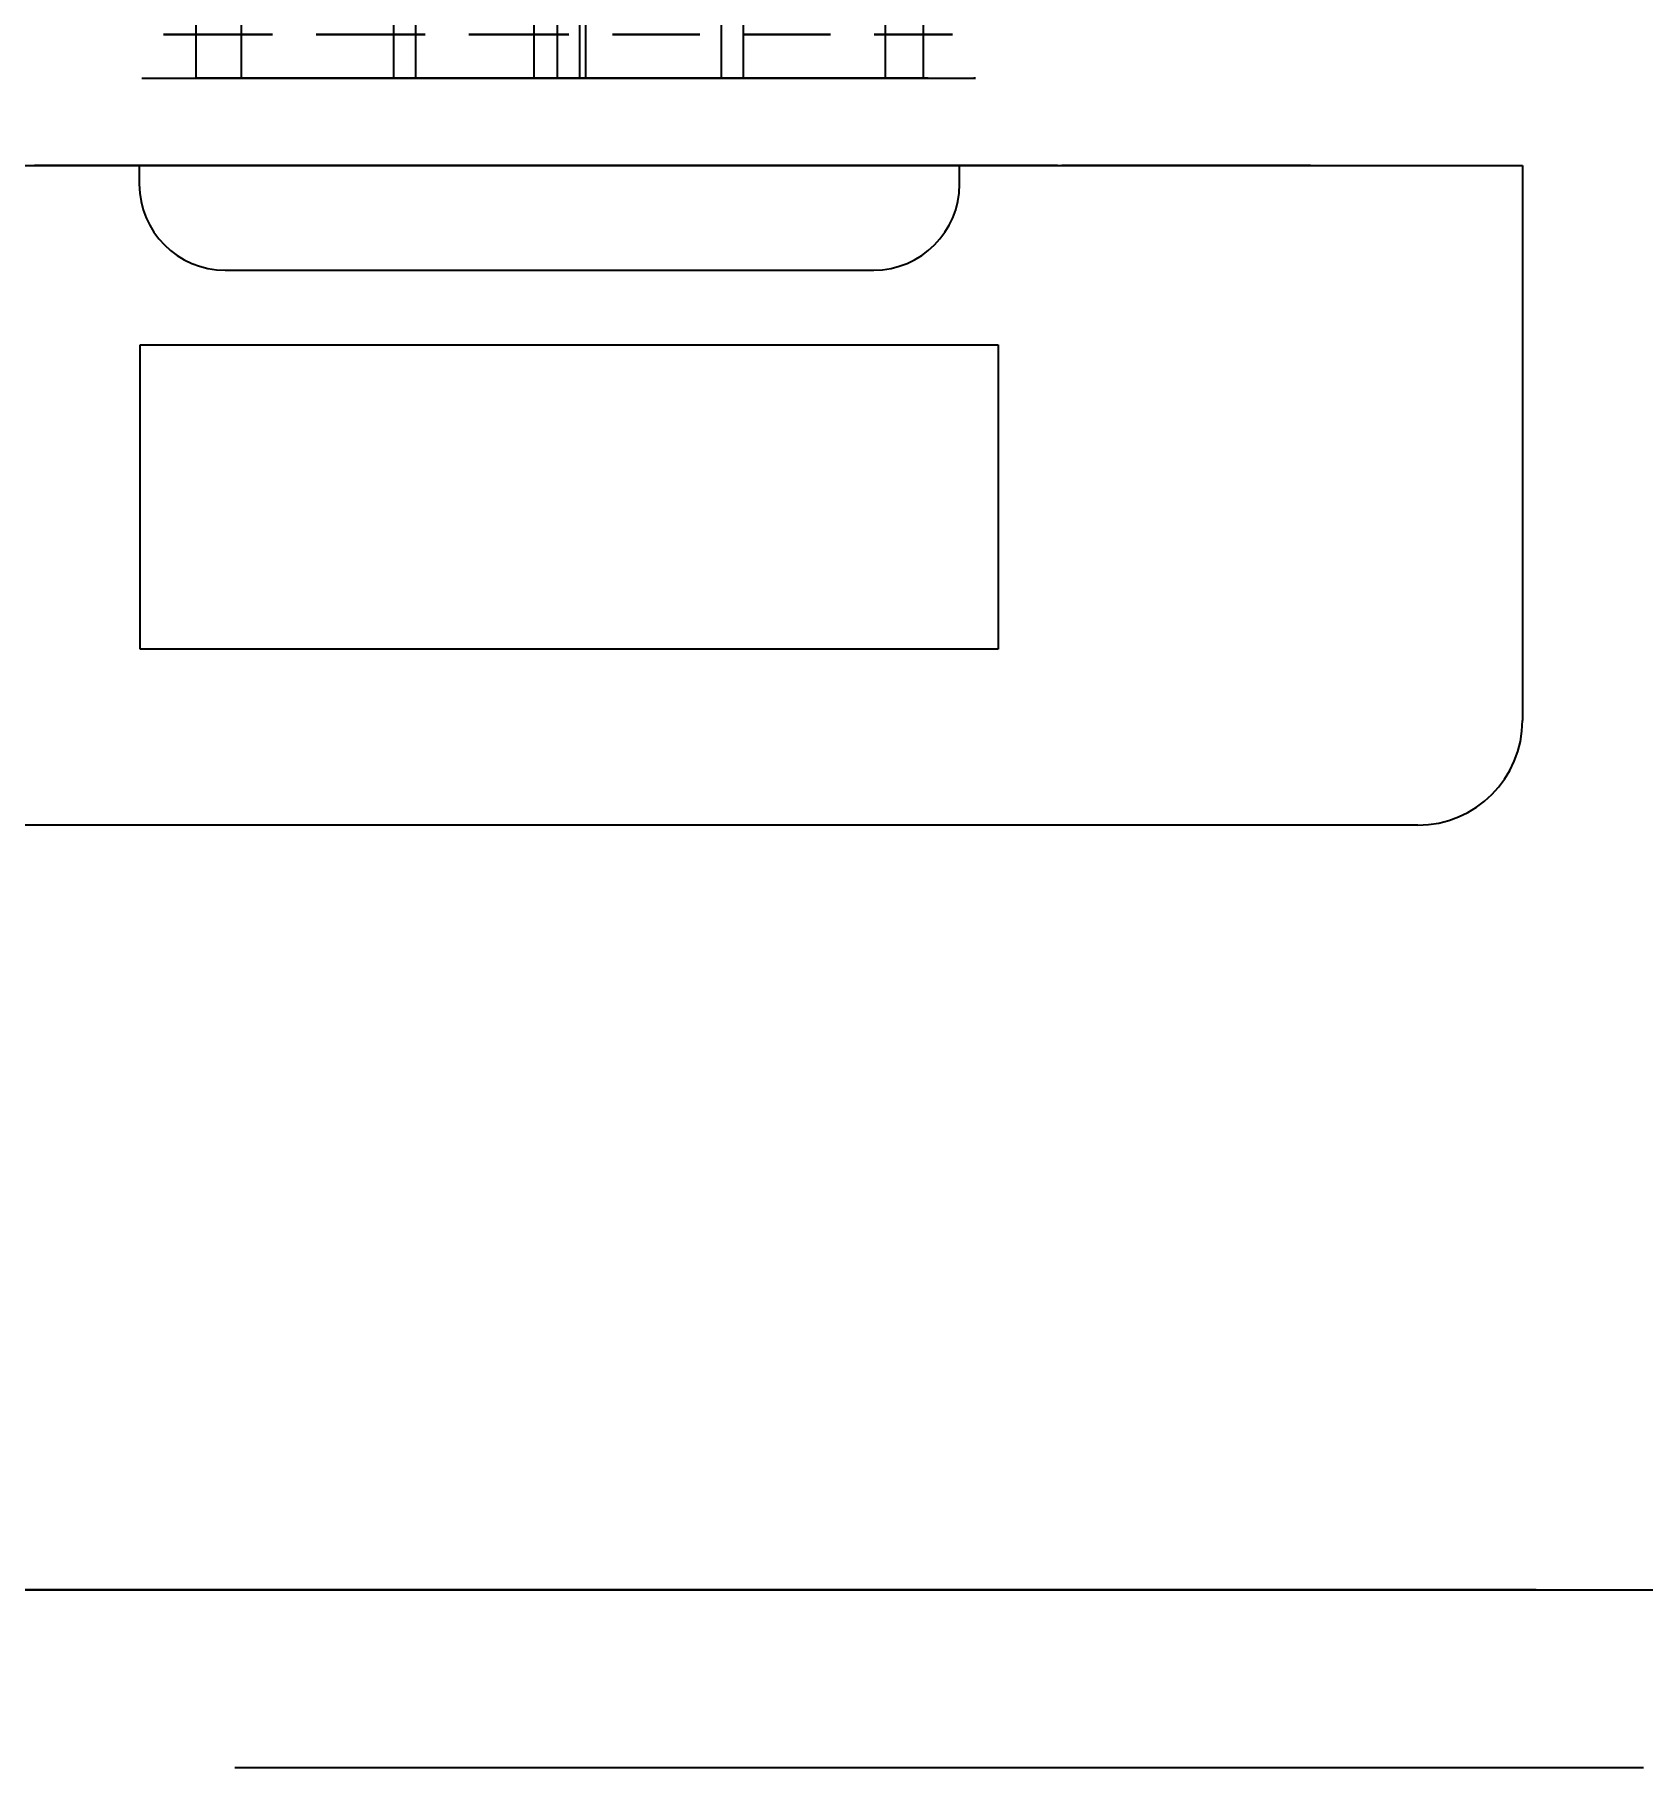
# Model space of a CAD drawing. Extents: x -1034 to 1672, y -7208 to 2129.
# Drawn here: x 185 to 1123, y 0 to 1010 of the extents above; entities that cross this region are included whole.
import ezdxf

# ---------------------------------------------------------------- set-up
doc = ezdxf.new("R2010")
doc.units = 0
doc.header["$LTSCALE"] = 100
doc.header["$MEASUREMENT"] = 0
doc.linetypes.add('DOT', pattern=[0.25, 0, -0.25])
doc.layers.get('0').update_dxf_attribs({"linetype": 'CONTINUOUS'})
doc.layers.get('DEFPOINTS').update_dxf_attribs({"linetype": 'CONTINUOUS'})
for name, color, linetype in [('DOTED', 2, 'DOT'), ('ELEM_CZOLOW', 7, 'CONTINUOUS'), ('INSIDE', 1, 'CONTINUOUS'), ('OPIS', 7, 'CONTINUOUS'), ('SAMOLOT_DIM', 2, 'CONTINUOUS')]:
    doc.layers.add(name, color=color, linetype=linetype)
doc.dimstyles.get("Standard").update_dxf_attribs({"dimtxt": 0.18, "dimasz": 0.18, "dimexe": 0.18, "dimexo": 0.0625, "dimgap": 0.09, "dimtad": 0, "dimtih": 1, "dimtoh": 1, "dimdec": 4, "dimzin": 0, "dimtxsty": 'STANDARD', "dimcen": 0.09, "dimazin": 3, "dimtfac": 1, "dimtdec": 4, "dimtofl": 0, "dimtmove": 0, "dimatfit": 3, "dimtolj": 1, "dimtzin": 0})

msp = doc.modelspace()

# ---------------------------------------------------------------- texts
at = {"layer": 'ELEM_CZOLOW', "extrusion": (0, -1, -9.19295e-16)}
for s, p in [('DME-CL', (294.22, -387.52968, -984.13071)), ('DME-CL', (415.378, -387.52968, -984.13071)), ('ADF-CL', (537.552, -387.52968, -984.13071)), ('ADF-CL', (599.274, -387.52968, -984.13071)), ('VHF-CL', (655.916, -387.52968, -984.13071))]:
    msp.add_text(s, height=11.43, rotation=90, dxfattribs=at).set_placement(p)
for s, height, p in [('Computer', 11.43, (304.38, -214.04768, -984.13071)), ('FTSA PC', 11.43, (304.38, -233.09768, -984.13071)), ('RACK 19" 312-292', 10.16, (190.08, -628.82968, -933.33071))]:
    msp.add_text(s, height=height, dxfattribs=at).set_placement(p)
at = {"layer": 'ELEM_CZOLOW', "extrusion": (-1.84043e-16, -1, -9.57296e-16)}
for s, height, p in [('598', 10.16, (491.578, 446.43699, -933.33071)), ('KFS', 10.16, (491.578, 463.37032, -933.33071)), ('CLOCK', 7.62, (557.618, 453.21032, -933.33071))]:
    msp.add_text(s, height=height, dxfattribs=at).set_placement(p)
at = {"layer": 'OPIS', "extrusion": (-1.84043e-16, -1, -9.57296e-16)}
for s, p in [('30', (986.624, -451.76827)), ('12', (989.164, 165.45173)), ('15', (989.164, -185.06827)), ('16', (989.164, -215.54827)), ('17', (989.164, -240.94827)), ('18', (989.164, -266.34827)), ('31', (991.704, -482.24827)), ('32', (991.704, -507.64827)), ('33', (991.704, -596.54827)), ('34', (991.704, -621.94827)), ('35', (991.704, -647.34827)), ('36', (991.704, -672.74827)), ('37', (991.704, -698.14827)), ('20', (991.704, -317.14827)), ('21', (991.704, -342.54827)), ('22', (991.704, -367.94827)), ('23', (991.704, -395.88827)), ('24', (991.704, -418.74827)), ('13', (991.704, 140.05173)), ('14', (991.704, 117.19173)), ('19', (991.704, -291.74827)), ('4', (994.244, 401.67173)), ('3', (994.244, 424.53173)), ('5', (994.244, 376.27173)), ('8', (994.244, 279.75173)), ('9', (994.244, 254.35173)), ('2', (994.244, 449.93173)), ('6', (994.244, 348.33173)), ('7', (994.244, 328.01173)), ('1', (994.244, 475.33173)), ('10', (994.244, 216.25173)), ('11', (994.244, 190.85173)), ('29', (1088.224, -428.90827)), ('25', (1100.924, -139.34827)), ('27', (1100.924, -73.30827)), ('26', (1103.464, -113.94827))]:
    msp.add_text(s, height=11.43, dxfattribs=at).set_placement(p)
msp.add_text('28', height=11.43, rotation=360, dxfattribs=at).set_placement((1100.924, -47.90827))

# ---------------------------------------------------------------- blocks, each defined once
blk = doc.blocks.new('VHF')
for p, q in [((1.8, 5), (0, 5)), ((0, 5), (0, 0)), ((1.8, 0), (1.8, 5)), ((0, 0), (1.8, 0))]:
    blk.add_line(p, q)
for s, p in [('KTR-908', (1.1, 0.2)), ('VHF', (0.6, 0.2))]:
    blk.add_text(s, height=0.45, rotation=90).set_placement(p)
blk = doc.blocks.new('ADF')
for p, q in [((2, 5), (0, 5)), ((0, 5), (0, 0)), ((2, 0), (2, 5)), ((0, 0), (2, 0))]:
    blk.add_line(p, q)
for s, p in [('KDF-806', (1.1, 0.2)), ('ADF', (0.6, 0.2))]:
    blk.add_text(s, height=0.45, rotation=90).set_placement(p)
blk = doc.blocks.new('ACS')
for p, q in [((2.3, 5), (0, 5)), ((0, 5), (0, 0)), ((2.3, 0), (2.3, 5)), ((0, 0), (2.3, 0))]:
    blk.add_line(p, q)
for s, p in [('KAA-455', (1.1, 0.2)), ('ACS', (0.6, 0.2))]:
    blk.add_text(s, height=0.45, rotation=90).set_placement(p)
blk = doc.blocks.new('DME')
for p, q in [((2.5, 5.3), (0, 5.3)), ((0, 5.3), (0, 0)), ((2.5, 0), (2.5, 5.3)), ((0, 0), (2.5, 0))]:
    blk.add_line(p, q)
for s, p in [('KDM-706', (1.1, 0.2)), ('DME', (0.6, 0.2))]:
    blk.add_text(s, height=0.45, rotation=90).set_placement(p)
blk = doc.blocks.new('SHELF')
for p, q in [((-1.24, 0.5), (-1.24, 0)), ((-1.24, 0.5), (17.85, 0.5)), ((17.888, 0), (17.85, 0.5)), ((-1.24, 0), (17.888, 0))]:
    blk.add_line(p, q)
blk = doc.blocks.new('RACK19')
for p, q in [((23.47, 47.2), (0, 47.2)), ((0, 47.2), (0, 0)), ((23.47, 0), (23.47, 47.2)), ((0, 0), (23.47, 0))]:
    blk.add_line(p, q)
blk = doc.blocks.new('2U')
for p, q in [((0, 3.43), (0, 0)), ((16.69, 3.43), (0, 3.43)), ((16.69, 0), (16.69, 3.43)), ((0, 0), (16.69, 0))]:
    blk.add_line(p, q)
blk = doc.blocks.new('7U')
for p, q in [((0, 12.245), (0, 0)), ((16.69, 12.245), (0, 12.245)), ((16.69, 0), (16.69, 12.245)), ((0, 0), (16.69, 0))]:
    blk.add_line(p, q)
for tag, p in [('NAME', (0.3, 2.2)), ('MODEL', (0.3, 0.8))]:
    blk.add_attdef(tag, p, '', height=0.4)
blk = doc.blocks.new('GPS')
for p, q in [((0, 3), (0, 0)), ((5.705, 3), (0, 3)), ((5.705, 0), (5.705, 3)), ((0, 0), (5.705, 0))]:
    blk.add_line(p, q)
at = {"flags": 10}
blk.add_attdef('NAZ', (0.2, 0.2), '', height=0.4, dxfattribs=at)
blk = doc.blocks.new('3U12TE')
for p, q in [((2.37, 0), (2.37, 5.18)), ((4.74, 0), (4.74, 5.18)), ((7.11, 0), (7.11, 5.18)), ((9.48, 0), (9.48, 5.18)), ((11.85, 0), (11.85, 5.18)), ((14.22, 0), (14.22, 5.18))]:
    blk.add_line(p, q)
blk = doc.blocks.new('ACS_CP')
for p, q in [((0, 2.3), (0, 0)), ((5.8, 2.3), (0, 2.3)), ((5.8, 0), (5.8, 2.3)), ((0, 0), (5.8, 0))]:
    blk.add_line(p, q)
for s, p in [('ACS-CP', (0.1, 0.7)), ('KA-119', (0.1, 0.1))]:
    blk.add_text(s, height=0.45).set_placement(p)
blk = doc.blocks.new('PC')
for p, q in [((16.69, 7), (0, 7)), ((0, 7), (0, 0)), ((16.69, 0), (16.69, 7)), ((0, 0), (16.69, 0))]:
    blk.add_line(p, q)
blk = doc.blocks.new('SUBRAC3U')
for p, q in [((16.8, 5.18), (0, 5.18)), ((0, 5.18), (0, 0)), ((16.8, 0), (16.8, 5.18)), ((0, 0), (16.8, 0))]:
    blk.add_line(p, q)
blk = doc.blocks.new('*D48')
at = {"color": 0, "linetype": 'BYBLOCK'}
for p, q in [((-533.2, 1086.8), (-533.2, 1206.8)), ((533.2, 1086.8), (533.2, 1206.8)), ((-497.2, 1186.8), (-93, 1186.8)), ((497.2, 1186.8), (93, 1186.8))]:
    blk.add_line(p, q, dxfattribs=at)
for points in [[(-497.2, 1180.8), (-497.2, 1192.8), (-533.2, 1186.8)], [(497.2, 1180.8), (497.2, 1192.8), (533.2, 1186.8)]]:
    blk.add_solid(points, dxfattribs=at)
at = {"layer": 'DEFPOINTS', "color": 0, "linetype": 'BYBLOCK'}
for p in [(533.2, 1186.8), (-533.2, 986.8), (533.2, 986.8)]:
    blk.add_point(p, dxfattribs=at)
at = {"color": 0, "linetype": 'BYBLOCK'}
blk.add_text('1066', height=36, dxfattribs=at).set_placement((-57, 1168.8))
blk = doc.blocks.new('*D46')
at = {"color": 0, "linetype": 'BYBLOCK'}
for p, q in [((885, 639.6), (1120, 639.6)), ((1100, 603.6), (1100, 52.2)), ((1100, -607.2), (1100, -55.8)), ((885, -643.2), (1120, -643.2))]:
    blk.add_line(p, q, dxfattribs=at)
for points in [[(1106, 603.6), (1094, 603.6), (1100, 639.6)], [(1106, -607.2), (1094, -607.2), (1100, -643.2)]]:
    blk.add_solid(points, dxfattribs=at)
at = {"layer": 'DEFPOINTS', "color": 0, "linetype": 'BYBLOCK'}
for p in [(785, 639.6), (1100, 639.6), (785, -643.2)]:
    blk.add_point(p, dxfattribs=at)
at = {"color": 0, "linetype": 'BYBLOCK'}
blk.add_text('1283', height=36, dxfattribs=at).set_placement((1040, -19.8))
blk = doc.blocks.new('*D45')
at = {"color": 0, "linetype": 'BYBLOCK'}
for p, q in [((797.8, 786.8), (1320, 786.8)), ((1300, 750.8), (1300, 125.8)), ((1300, -607.2), (1300, 17.8)), ((885, -643.2), (1320, -643.2))]:
    blk.add_line(p, q, dxfattribs=at)
for points in [[(1306, 750.8), (1294, 750.8), (1300, 786.8)], [(1306, -607.2), (1294, -607.2), (1300, -643.2)]]:
    blk.add_solid(points, dxfattribs=at)
at = {"layer": 'DEFPOINTS', "color": 0, "linetype": 'BYBLOCK'}
for p in [(697.8, 786.8), (1300, 786.8), (785, -643.2)]:
    blk.add_point(p, dxfattribs=at)
at = {"color": 0, "linetype": 'BYBLOCK'}
blk.add_text('1430', height=36, dxfattribs=at).set_placement((1243, 53.8))
blk = doc.blocks.new('*D44')
at = {"color": 0, "linetype": 'BYBLOCK'}
for p, q in [((633.2, 986.8), (1520, 986.8)), ((1500, 950.8), (1500, 225.8)), ((1500, -607.2), (1500, 117.8)), ((885, -643.2), (1520, -643.2))]:
    blk.add_line(p, q, dxfattribs=at)
for points in [[(1506, 950.8), (1494, 950.8), (1500, 986.8)], [(1506, -607.2), (1494, -607.2), (1500, -643.2)]]:
    blk.add_solid(points, dxfattribs=at)
at = {"layer": 'DEFPOINTS', "color": 0, "linetype": 'BYBLOCK'}
for p in [(533.2, 986.8), (1500, 986.8), (785, -643.2)]:
    blk.add_point(p, dxfattribs=at)
at = {"color": 0, "linetype": 'BYBLOCK'}
blk.add_text('1630', height=36, dxfattribs=at).set_placement((1443, 153.8))
blk = doc.blocks.new('*D47')
at = {"color": 0, "linetype": 'BYBLOCK'}
for p, q in [((-344.9, 556.8), (-1120, 556.8)), ((-1100, 520.8), (-1100, 10.8)), ((-1100, -607.2), (-1100, -97.2)), ((-885, -643.2), (-1120, -643.2))]:
    blk.add_line(p, q, dxfattribs=at)
for points in [[(-1094, 520.8), (-1106, 520.8), (-1100, 556.8)], [(-1094, -607.2), (-1106, -607.2), (-1100, -643.2)]]:
    blk.add_solid(points, dxfattribs=at)
at = {"layer": 'DEFPOINTS', "color": 0, "linetype": 'BYBLOCK'}
for p in [(-1100, 556.8), (-244.9, 556.8), (-785, -643.2)]:
    blk.add_point(p, dxfattribs=at)
at = {"color": 0, "linetype": 'BYBLOCK'}
blk.add_text('1200', height=36, dxfattribs=at).set_placement((-1154, -61.2))
blk = doc.blocks.new('*D49')
at = {"color": 0, "linetype": 'BYBLOCK'}
for p, q in [((-500, 968.8), (-500, 1004.8)), ((-518, 986.8), (-482, 986.8)), ((-500, 986.8), (-374.2, 896.6)), ((-122.9, 716.4), (-219.4, 785.6))]:
    blk.add_line(p, q, dxfattribs=at)
blk.add_solid([(-119.4, 721.3), (-126.4, 711.6), (-93.7, 695.5)], dxfattribs=at)
at = {"layer": 'DEFPOINTS', "color": 0, "linetype": 'BYBLOCK'}
for p in [(-500, 986.8), (-93.7, 695.5)]:
    blk.add_point(p, dxfattribs=at)
at = {"color": 0, "linetype": 'BYBLOCK'}
blk.add_text('R500', height=36, dxfattribs=at).set_placement((-356.8, 823.1))
blk = doc.blocks.new('*D50')
at = {"color": 0, "linetype": 'BYBLOCK'}
for p, q in [((785, -743.2), (785, -820)), ((940, -743.2), (940, -820)), ((749, -800), (713, -800)), ((976, -800), (1012, -800))]:
    blk.add_line(p, q, dxfattribs=at)
for points in [[(749, -806), (749, -794), (785, -800)], [(976, -806), (976, -794), (940, -800)]]:
    blk.add_solid(points, dxfattribs=at)
at = {"layer": 'DEFPOINTS', "color": 0, "linetype": 'BYBLOCK'}
for p in [(785, -643.2), (940, -643.2), (940, -800)]:
    blk.add_point(p, dxfattribs=at)
at = {"color": 0, "linetype": 'BYBLOCK'}
blk.add_text('155', height=36, dxfattribs=at).set_placement((1048, -818))
blk = doc.blocks.new('*D51')
at = {"color": 0, "linetype": 'BYBLOCK'}
for p, q in [((0, 886.8), (0, -1020)), ((785, -743.2), (785, -1020)), ((36, -1000), (308.5, -1000)), ((749, -1000), (476.5, -1000))]:
    blk.add_line(p, q, dxfattribs=at)
for points in [[(36, -1006), (36, -994), (0, -1000)], [(749, -1006), (749, -994), (785, -1000)]]:
    blk.add_solid(points, dxfattribs=at)
at = {"layer": 'DEFPOINTS', "color": 0, "linetype": 'BYBLOCK'}
for p in [(0, 986.8), (785, -643.2), (0, -1000)]:
    blk.add_point(p, dxfattribs=at)
at = {"color": 0, "linetype": 'BYBLOCK'}
blk.add_text('785', height=36, dxfattribs=at).set_placement((344.5, -1018))
blk = doc.blocks.new('*D52')
at = {"color": 0, "linetype": 'BYBLOCK'}
for p, q in [((-244.9, -743.2), (-244.9, -1220)), ((785, -743.2), (785, -1220)), ((-208.9, -1200), (180.1, -1200)), ((749, -1200), (360.1, -1200))]:
    blk.add_line(p, q, dxfattribs=at)
for points in [[(-208.9, -1206), (-208.9, -1194), (-244.9, -1200)], [(749, -1206), (749, -1194), (785, -1200)]]:
    blk.add_solid(points, dxfattribs=at)
at = {"layer": 'DEFPOINTS', "color": 0, "linetype": 'BYBLOCK'}
for p in [(-244.9, -643.2), (785, -643.2), (-244.9, -1200)]:
    blk.add_point(p, dxfattribs=at)
at = {"color": 0, "linetype": 'BYBLOCK'}
blk.add_text('1030', height=36, dxfattribs=at).set_placement((216.1, -1218))
blk = doc.blocks.new('*D53')
at = {"color": 0, "linetype": 'BYBLOCK'}
for p, q in [((-785, -743.2), (-785, -1420)), ((785, -743.2), (785, -1420)), ((-749, -1400), (-93, -1400)), ((749, -1400), (93, -1400))]:
    blk.add_line(p, q, dxfattribs=at)
for points in [[(-749, -1406), (-749, -1394), (-785, -1400)], [(749, -1406), (749, -1394), (785, -1400)]]:
    blk.add_solid(points, dxfattribs=at)
at = {"layer": 'DEFPOINTS', "color": 0, "linetype": 'BYBLOCK'}
for p in [(-785, -643.2), (785, -643.2), (-785, -1400)]:
    blk.add_point(p, dxfattribs=at)
at = {"color": 0, "linetype": 'BYBLOCK'}
blk.add_text('1570', height=36, dxfattribs=at).set_placement((-57, -1418))
blk = doc.blocks.new('*D54')
at = {"color": 0, "linetype": 'BYBLOCK'}
for p, q in [((-940, -101.8), (-940, -1620)), ((785, -743.2), (785, -1620)), ((-904, -1600), (-173.5, -1600)), ((749, -1600), (18.5, -1600))]:
    blk.add_line(p, q, dxfattribs=at)
for points in [[(-904, -1606), (-904, -1594), (-940, -1600)], [(749, -1606), (749, -1594), (785, -1600)]]:
    blk.add_solid(points, dxfattribs=at)
at = {"layer": 'DEFPOINTS', "color": 0, "linetype": 'BYBLOCK'}
for p in [(-940, -1.8), (785, -643.2), (-940, -1600)]:
    blk.add_point(p, dxfattribs=at)
at = {"color": 0, "linetype": 'BYBLOCK'}
blk.add_text('1725', height=36, dxfattribs=at).set_placement((-137.5, -1618))
blk = doc.blocks.new('KLAWIAT')
at = {"extrusion": (0, -0.173648, 0.984808)}
for p, q in [((0, 177.3, 31.3), (500, 177.3, 31.3)), ((0, 0), (0, 177.3, 31.3)), ((500, 177.3, 31.3), (500, 0)), ((500, 0), (0, 0))]:
    blk.add_line(p, q, dxfattribs=at)
blk = doc.blocks.new('STOLIK')
for p, q in [((-498, -323.4), (-498, 0)), ((-498, 0), (61, 0)), ((61, 0), (61, -11)), ((536.9, 0), (867.1, 0)), ((539, -11), (539, 0)), ((867.1, 0), (867.1, -323.4)), ((111, -61), (489, -61)), ((806.1, -384.4), (-437, -384.4))]:
    blk.add_line(p, q)
for centre, radius, start, end in [((111, -11), 50, 180, 270), ((489, -11), 50, 270, 0), ((-437, -323.4), 61, 180, 270), ((806.1, -323.4), 61, 270, 0)]:
    blk.add_arc(centre, radius, start, end)
blk.add_blockref('KLAWIAT', (61.5, -281.8))
blk = doc.blocks.new('ILS')
for p, q in [((0, 5), (0, 0)), ((2.5, 5), (0, 5)), ((2.5, 0), (2.5, 5)), ((0, 0), (2.5, 0))]:
    blk.add_line(p, q)
for tag, p in [('MODEL', (1.367, 0.3)), ('NAME', (0.7, 0.3))]:
    blk.add_attdef(tag, p, '', height=0.4, rotation=90)
blk = doc.blocks.new('R2S3')
at = {"extrusion": (-1.84043e-16, -1, 0)}
for p, q in [((7, 1, 5.5), (7, 1, 0.5)), ((9.5, 1, 5.5), (7, 1, 5.5)), ((7, 1, 0.5), (9.5, 1, 0.5)), ((9.5, 1, 0.5), (9.5, 1, 5.5))]:
    blk.add_line(p, q, dxfattribs=at)
at = {"extrusion": (0, -1, 0)}
ref = blk.add_blockref('ILS', (0, 0.5, -1), dxfattribs=at)
ref.add_attrib('MODEL', 'KNR-634', (1.367, 0.6, -1), dxfattribs={"extrusion": (0, -1, 0), "height": 0.4, "rotation": 90})
ref.add_attrib('NAME', 'VOR/ILS/MKR', (0.7, 0.6, -1), dxfattribs={"extrusion": (0, -1, 0), "height": 0.4, "rotation": 90})
ref = blk.add_blockref('ILS', (3.5, 0.5, -1), dxfattribs=at)
ref.add_attrib('MODEL', 'KNR-634', (4.867, 0.6, -1), dxfattribs={"extrusion": (0, -1, 0), "height": 0.4, "rotation": 90})
ref.add_attrib('NAME', 'VOR/ILS/MKR', (4.2, 0.6, -1), dxfattribs={"extrusion": (0, -1, 0), "height": 0.4, "rotation": 90})
blk.add_blockref('SHELF', (0, 0), dxfattribs=at)
at = {"extrusion": (-1.84043e-16, -1, 0)}
for tag, p in [('COAX_SWITCH', (7.7, 0.8, -1)), ('CS', (8.367, 0.8, -1))]:
    blk.add_attdef(tag, p, '', height=0.4, rotation=90, dxfattribs=at)
blk = doc.blocks.new('3U')
for p, q in [((16.69, 5.18), (0, 5.18)), ((0, 5.18), (0, 0)), ((16.69, 0), (16.69, 5.18)), ((0, 0), (16.69, 0))]:
    blk.add_line(p, q)
blk = doc.blocks.new('3U42TE')
for p, q in [((0, 5.18), (8.4, 5.18)), ((0, 0), (0, 5.18)), ((8.4, 0), (8.4, 5.18)), ((8.4, 0), (0, 0))]:
    blk.add_line(p, q)
for tag, p in [('NAME', (0.2, 0.7)), ('MODEL', (0.2, 0.2))]:
    blk.add_attdef(tag, p, '', height=0.4)
blk = doc.blocks.new('SUBRACK3U')
for p, q in [((16.8, 5.18), (0, 5.18)), ((0, 5.18), (0, 0)), ((16.8, 0), (16.8, 5.18)), ((0, 0), (16.8, 0))]:
    blk.add_line(p, q)
blk = doc.blocks.new('INV500')
for p, q in [((0, 8.984), (5.812, 8.984)), ((0, 8.984), (0, 0)), ((5.812, 0), (5.812, 8.984)), ((0, 0), (5.812, 0))]:
    blk.add_line(p, q)
for tag, p in [('NAME', (0.3, 2.2)), ('MODEL', (0.3, 0.8))]:
    blk.add_attdef(tag, p, '', height=0.4)
blk = doc.blocks.new('INV')
for p, q in [((0.83, 7.625), (0.83, 7)), ((1.14, 7.625), (0.83, 7.625)), ((1.14, 7.625), (1.45, 7.625)), ((1.45, 7.625), (1.45, 7)), ((3.8, 7.625), (3.8, 7)), ((4.11, 7.625), (3.8, 7.625)), ((4.11, 7.625), (4.42, 7.625)), ((4.42, 7.625), (4.42, 7)), ((0, 7), (5.25, 7)), ((0, 7), (0, 0)), ((5.25, 0), (5.25, 7)), ((5.25, 0), (0, 0)), ((0.83, -0.625), (0.83, 0)), ((1.45, -0.625), (1.45, 0)), ((3.8, -0.625), (3.8, 0)), ((4.42, -0.625), (4.42, 0)), ((1.14, -0.625), (0.83, -0.625)), ((1.14, -0.625), (1.45, -0.625)), ((4.11, -0.625), (3.8, -0.625)), ((4.11, -0.625), (4.42, -0.625))]:
    blk.add_line(p, q)
for centre in [(1.14, 7.325), (4.11, 7.325), (1.14, -0.325), (4.11, -0.325)]:
    blk.add_circle(centre, 0.101)
for tag, p in [('NAME', (0.2, 0.8, 2.675)), ('MODEL', (0.2, 0.3, 2.675))]:
    blk.add_attdef(tag, p, '', height=0.4)
blk = doc.blocks.new('R2S1')
at = {"extrusion": (-1, 1.84206e-16, 1.22677e-16)}
ref = blk.add_blockref('INV500', (-16.53, 0.5, -2.15), dxfattribs=at)
ref.add_attrib('NAME', 'INV500', (-16.23, 2.7, -2.15), dxfattribs={"extrusion": (-1, 1.84206e-16, 1.22677e-16), "height": 0.4})
ref.add_attrib('MODEL', '2A500-1A', (-16.23, 1.3, -2.15), dxfattribs={"extrusion": (-1, 1.84206e-16, 1.22677e-16), "height": 0.4})
at = {"rotation": 270}
blk.add_blockref('INV', (0, 7.718, 0.5), dxfattribs=at).add_auto_attribs({'NAME': 'INV350/60', 'MODEL': '2A350-1A'})
at = {"extrusion": (0, -1, 0)}
blk.add_blockref('SHELF', (0, 0), dxfattribs=at)
blk = doc.blocks.new('8UFP')
for p, q in [((16.8, 13.995), (0, 13.995)), ((0, 13.995), (0, 0)), ((16.8, 0), (16.8, 13.995)), ((0, 0), (16.8, 0))]:
    blk.add_line(p, q)
for tag, p in [('NAME', (0.3, 2.2)), ('MODEL', (0.3, 0.8))]:
    blk.add_attdef(tag, p, '', height=0.4)
blk = doc.blocks.new('SZAFA2')
for name, p in [('R2S1', (-19.97, 2, 2.6)), ('R2S3', (-19.97, 2, 13.03))]:
    blk.add_blockref(name, p)
at = {"extrusion": (0, -1, 0)}
for name, p in [('3U', (-19.97, 25.21, -2)), ('SUBRACK3U', (-19.97, 20.03, -2)), ('RACK19', (-23.47, 0))]:
    blk.add_blockref(name, p, dxfattribs=at)
ref = blk.add_blockref('3U42TE', (-19.97, 20.03, -2), dxfattribs=at)
ref.add_attrib('NAME', 'NAV-CL', (-19.77, 20.73, -2), dxfattribs={"extrusion": (0, -1, 0), "height": 0.4})
at = {"extrusion": (-2.22045e-16, -1, 0)}
ref = blk.add_blockref('8UFP', (-19.97, 30.39, -2), dxfattribs=at)
ref.add_attrib('NAME', 'not used', (-19.67, 32.59, -2), dxfattribs={"extrusion": (-2.22045e-16, -1, 0), "height": 0.4})
at = {"extrusion": (0, -1, 0)}
ref = blk.add_blockref('3U42TE', (-11.57, 20.03, -2), dxfattribs=at)
ref.add_attrib('NAME', 'NAV-CL', (-11.37, 20.73, -2), dxfattribs={"extrusion": (0, -1, 0), "height": 0.4})
blk.add_text('Calibration instrument NAV 2000R', height=0.45, dxfattribs=at).set_placement((-18.97, 26.21, -2))
blk = doc.blocks.new('4U')
for p, q in [((16.69, 7), (0, 7)), ((0, 7), (0, 0)), ((16.69, 0), (16.69, 7)), ((0, 0), (16.69, 0))]:
    blk.add_line(p, q)
blk = doc.blocks.new('PL')
for p, q in [((3.26, 10), (0, 10)), ((0, 10), (0, 0)), ((3.26, 0), (3.26, 10)), ((0, 0), (3.26, 0))]:
    blk.add_line(p, q)
at = {"extrusion": (0, -1, -1.84043e-16)}
for tag, p in [('NAME', (0.2, 0.7)), ('MODEL', (0.2, 0.2))]:
    blk.add_attdef(tag, p, '', height=0.4, dxfattribs=at)
blk = doc.blocks.new('DME_CP')
for p, q in [((3.5, 6.47), (0, 6.47)), ((0, 6.47), (0, 0)), ((3.5, 0), (3.5, 6.47)), ((0, 0), (3.5, 0))]:
    blk.add_line(p, q)
at = {"extrusion": (0, -1, -1.60787e-16)}
for s, p in [('DME-CP', (0.2, 0.7)), ('KDI-572', (0.2, 0.2))]:
    blk.add_text(s, height=0.45, dxfattribs=at).set_placement(p)
blk = doc.blocks.new('GYRO_KCS305')
for p, q in [((0, 8.29), (5.25, 8.29)), ((0, 0), (0, 8.29)), ((5.25, 8.29), (5.25, 0)), ((5.25, 0), (0, 0))]:
    blk.add_line(p, q)
for s, p in [('GYRO', (0.2, 0.867, 6.597)), ('KCS 305', (0.2, 0.2, 6.597))]:
    blk.add_text(s, height=0.4).set_placement(p)
blk = doc.blocks.new('A2000')
for p, q in [((0, 5.3), (0, 0)), ((7.06, 5.3), (0, 5.3)), ((7.06, 0), (7.06, 5.3)), ((0, 0), (7.06, 0))]:
    blk.add_line(p, q)
for tag, p in [('NAME', (0.2, 0.6, 1.53)), ('MODEL', (0.2, 0.1, 1.53))]:
    blk.add_attdef(tag, p, '', height=0.4)
blk = doc.blocks.new('GYRO')
for p, q in [((1.2, 2.58), (0, 2.58)), ((0, 2.58), (0, 0)), ((1.2, 0), (1.2, 2.58)), ((0, 0), (1.2, 0))]:
    blk.add_line(p, q)
at = {"extrusion": (0, -1, -1.84043e-16)}
blk.add_text('GYRO', height=0.4, rotation=90, dxfattribs=at).set_placement((1.1, 0.1))
blk = doc.blocks.new('R1S4')
for p, q in [((16.69, 18.9, 0.61), (0, 18.9, 0.61)), ((0, 18.9, 0.61), (0, 0, 0.61)), ((16.69, 0, 0.61), (16.69, 18.9, 0.61)), ((0, 0, 0.61), (16.69, 0, 0.61)), ((0, 0, 0.61), (16.7, 0, 0.61))]:
    blk.add_line(p, q)
ref = blk.add_blockref('PL', (5.04, 0, 3.24))
ref.add_attrib('NAME', 'ALT', (5.24, 3.94), dxfattribs={"extrusion": (0, -1, -1.46042e-16), "height": 0.4})
ref.add_attrib('MODEL', '101435', (5.24, 3.44), dxfattribs={"extrusion": (0, -1, -1.46042e-16), "height": 0.4})
ref = blk.add_blockref('PL', (8.8, 0, 3.24))
ref.add_attrib('NAME', 'ADF-RMI', (9, 3.94), dxfattribs={"extrusion": (0, -1, -1.46042e-16), "height": 0.4})
ref.add_attrib('MODEL', 'KNI-582', (9, 3.44), dxfattribs={"extrusion": (0, -1, -1.46042e-16), "height": 0.4})
ref = blk.add_blockref('PL', (12.56, 0, 3.24))
ref.add_attrib('NAME', 'ILS-NI', (12.76, 3.94), dxfattribs={"extrusion": (0, -1, -1.46042e-16), "height": 0.4})
ref.add_attrib('MODEL', 'KI 207', (12.76, 3.44), dxfattribs={"extrusion": (0, -1, -1.46042e-16), "height": 0.4})
for name, p in [('DME_CP', (1.04, 0, 3.26)), ('DME_CP', (1.04, 0, 5.17)), ('GYRO', (7.75, 0, 0.87))]:
    blk.add_blockref(name, p)
at = {"extrusion": (0, -1, -1.84043e-16)}
blk.add_blockref('4U', (0, 0), dxfattribs=at)
at = {"layer": 'INSIDE'}
blk.add_blockref('GYRO_KCS305', (1.04, 10.4, 0.61), dxfattribs=at)
ref = blk.add_blockref('INV', (15.69, 12.65, 0.61), dxfattribs=dict(at, rotation=90))
ref.add_attrib('MODEL', '1A50-1A', (15.39, 12.85, 0.61), dxfattribs={"layer": '0', "height": 0.4, "rotation": 90})
ref.add_attrib('NAME', 'INV350/400', (14.89, 12.85, 0.61), dxfattribs={"layer": '0', "height": 0.4, "rotation": 90})
ref = blk.add_blockref('A2000', (6.34, 1.28, 0.61), dxfattribs=dict(at, rotation=90))
ref.add_attrib('MODEL', 'A2000', (6.24, 1.48, 0.61), dxfattribs={"layer": '0', "height": 0.4, "rotation": 90})
ref.add_attrib('NAME', 'RS232/RS485', (5.74, 1.48, 0.61), dxfattribs={"layer": '0', "height": 0.4, "rotation": 90})
ref = blk.add_blockref('A2000', (15.1, 1.28, 0.61), dxfattribs=dict(at, rotation=90))
ref.add_attrib('MODEL', 'A2000', (15, 1.48, 0.61), dxfattribs={"layer": '0', "height": 0.4, "rotation": 90})
ref.add_attrib('NAME', 'RS232/RS485', (14.5, 1.48, 0.61), dxfattribs={"layer": '0', "height": 0.4, "rotation": 90})
blk = doc.blocks.new('SAMOLOT')
for p, q in [((-533.23256, 986.80246), (-552.31077, 823.39463)), ((0, 986.80246), (-533.23256, 986.80246)), ((0, 986.80246), (533.23256, 986.80246)), ((533.23256, 986.80246), (552.31077, 823.39463)), ((-569.71285, 804.66946), (-697.75981, 786.80246)), ((569.71285, 804.66946), (697.75981, 786.80246)), ((-785, -443.19754), (-868.83877, -443.19754)), ((-785, -643.19754), (-785, -443.19754)), ((785, -643.19754), (785, -443.19754)), ((785, -443.19754), (868.83877, -443.19754)), ((0, -643.19754), (-785, -643.19754)), ((0, -643.19754), (785, -643.19754))]:
    blk.add_line(p, q)
for centre, radius, start, end in [((464.66176, -1.77467), 1404.66288, 135.26873354, 207.17039484), ((-464.66176, -1.77467), 1404.66288, 332.82960516, 44.73126646), ((-572.27998, 824.50403), 20, 277.37462506, 356.82016988), ((572.27998, 824.50403), 20, 183.17983012, 262.62537494)]:
    blk.add_arc(centre, radius, start, end)
at = {"layer": 'DOTED'}
for p, q in [((785, -643.19754), (785, 639.6482)), ((-244.85298, -643.19754), (-244.85298, 556.80246))]:
    blk.add_line(p, q, dxfattribs=at)
blk.add_arc((-500, 986.80246), 500, 300.68341711, 360, dxfattribs=at)
at = {"layer": 'SAMOLOT_DIM'}
dim = blk.add_linear_dim(base=(533.23256, 1186.80246), p1=(-533.23256, 986.80246), p2=(533.23256, 986.80246), dimstyle='Standard', dxfattribs=at)
dim.commit()
dim.dimension.update_dxf_attribs({"geometry": '*D48', "text_midpoint": (0, 1186.80246), "dimtype": 128})
dim = blk.add_radius_dim(center=(-500, 986.80246), mpoint=(-93.65676, 695.45186), dimstyle='Standard', dxfattribs=at)
dim.commit()
dim.dimension.update_dxf_attribs({"geometry": '*D49', "text_midpoint": (-296.82838, 841.12716)})
for base, p2, picture, middle in [((0, -1000), (0, 986.80246), '*D51', (392.5, -1000)), ((-940.00112, -1600), (-940.00112, -1.77467), '*D54', (-77.50056, -1600)), ((-785, -1400), (-785, -643.19754), '*D53', (0, -1400)), ((-244.85298, -1200), (-244.85298, -643.19754), '*D52', (270.07351, -1200)), ((940.00112, -800), (940.00112, -643.19754), '*D50', (1090.00112, -800))]:
    dim = blk.add_linear_dim(base=base, p1=(785, -643.19754), p2=p2, dimstyle='Standard', dxfattribs=at)
    dim.commit()
    dim.dimension.update_dxf_attribs({"geometry": picture, "text_midpoint": middle})
for base, p2, picture, middle in [((1500, 986.80246), (533.23256, 986.80246), '*D44', (1500, 171.80246)), ((1300, 786.80246), (697.75981, 786.80246), '*D45', (1300, 71.80246)), ((1100, 639.6482), (785, 639.6482), '*D46', (1100, -1.77467))]:
    dim = blk.add_linear_dim(base=base, p1=(785, -643.19754), p2=p2, angle=90, dimstyle='Standard', dxfattribs=at)
    dim.commit()
    dim.dimension.update_dxf_attribs({"geometry": picture, "text_midpoint": middle, "dimtype": 128})
dim = blk.add_linear_dim(base=(-1100, 556.80246), p1=(-785, -643.19754), p2=(-244.85298, 556.80246), angle=90, dimstyle='Standard', dxfattribs=at)
dim.commit()
dim.dimension.update_dxf_attribs({"geometry": '*D47', "text_midpoint": (-1100, -43.19754)})

# ---------------------------------------------------------------- linework, layer by layer
at = {"layer": 'ELEM_CZOLOW', "extrusion": (0, -1, -1.84043e-16)}
msp.add_line((185, 933.33071, -633.90968), (185, 933.33071, -633.90968), dxfattribs=at)
at = {"layer": 'ELEM_CZOLOW', "extrusion": (0, -1, -9.19295e-16)}
msp.add_line((278.98, 933.33071, 1.59832), (185, 933.33071, 1.59832), dxfattribs=at)
at = {"layer": 'ELEM_CZOLOW', "extrusion": (-1.84043e-16, -1, -9.57296e-16)}
for p, q in [((279.488, 933.33071, -390.06968), (279.488, 933.33071, -555.16968)), ((293.458, 933.33071, 448.13032), (288.378, 933.33071, 437.97032)), ((288.378, 933.33071, 437.97032), (288.378, 933.33071, 432.89032)), ((288.378, 933.33071, 432.89032), (293.458, 933.33071, 422.73032)), ((303.618, 933.33071, 448.13032), (293.458, 933.33071, 448.13032)), ((293.458, 933.33071, 422.73032), (303.618, 933.33071, 422.73032)), ((309.44195, 933.33071, -355.25363), (303.618, 933.33071, -349.42968)), ((303.618, 933.33071, -349.42968), (303.618, 933.33071, -334.18968)), ((303.618, 933.33071, -334.18968), (310.10208, 933.33071, -330.94764)), ((303.618, 933.33071, 422.73032), (303.618, 933.33071, 448.13032)), ((308.698, 933.33071, 461.80052), (308.698, 933.33071, 429.38013)), ((308.698, 933.33071, 463.37032), (308.698, 933.33071, 463.37032)), ((310.10208, 933.33071, 427.10828), (315.18208, 933.33071, 424.56828)), ((315.18208, 933.33071, 466.61236), (310.10208, 933.33071, 464.07236)), ((313.778, 933.33071, -333.21948), (313.778, 933.33071, -353.45758)), ((318.858, 933.33071, 426.84013), (318.858, 933.33071, 464.34052)), ((318.858, 933.33071, 468.45032), (318.858, 933.33071, 468.45032)), ((425.538, 933.33071, -349.42968), (425.538, 933.33071, -334.18968)), ((431.36195, 933.33071, -355.25363), (425.538, 933.33071, -349.42968)), ((425.538, 933.33071, -334.18968), (432.02208, 933.33071, -330.94764)), ((435.698, 933.33071, -333.21948), (435.698, 933.33071, -353.45758)), ((562.698, 933.33071, -333.21948), (562.698, 933.33071, -353.45758)), ((679.538, 933.33071, -100.50968), (562.698, 933.33071, -100.50968)), ((562.698, 933.33071, -100.50968), (562.698, 933.33071, -130.98968)), ((562.698, 933.33071, -130.98968), (679.538, 933.33071, -130.98968)), ((572.858, 933.33071, -334.18968), (566.37392, 933.33071, -330.94764)), ((567.03405, 933.33071, -355.25363), (572.858, 933.33071, -349.42968)), ((572.858, 933.33071, -349.42968), (572.858, 933.33071, -334.18968)), ((608.418, 933.33071, 458.29032), (618.578, 933.33071, 468.45032)), ((623.658, 933.33071, -333.21948), (623.658, 933.33071, -353.45758)), ((633.818, 933.33071, -334.18968), (627.33392, 933.33071, -330.94764)), ((627.99405, 933.33071, -355.25363), (633.818, 933.33071, -349.42968)), ((628.738, 933.33071, 458.29032), (638.898, 933.33071, 468.45032)), ((633.818, 933.33071, -349.42968), (633.818, 933.33071, -334.18968)), ((638.898, 933.33071, -19.22968), (649.058, 933.33071, -9.06968)), ((649.058, 933.33071, 458.29032), (659.218, 933.33071, 468.45032)), ((669.378, 933.33071, -125.90968), (659.218, 933.33071, -125.90968)), ((659.218, 933.33071, -125.90968), (659.218, 933.33071, -120.82968)), ((659.218, 933.33071, -120.82968), (669.378, 933.33071, -120.82968)), ((664.298, 933.33071, -360.55987), (664.298, 933.33071, -323.05948)), ((664.298, 933.33071, -318.94968), (664.298, 933.33071, -318.94968)), ((664.298, 933.33071, -49.70968), (664.298, 933.33071, -34.46968)), ((670.12195, 933.33071, -55.53363), (664.298, 933.33071, -49.70968)), ((664.298, 933.33071, -34.46968), (670.78208, 933.33071, -31.22764)), ((673.05392, 933.33071, -360.29172), (667.97392, 933.33071, -362.83172)), ((667.97392, 933.33071, -320.78764), (673.05392, 933.33071, -323.32764)), ((669.378, 933.33071, -120.82968), (669.378, 933.33071, -125.90968)), ((669.378, 933.33071, 458.29032), (679.538, 933.33071, 468.45032)), ((674.458, 933.33071, -324.02968), (674.458, 933.33071, -324.02968)), ((674.458, 933.33071, -325.59948), (674.458, 933.33071, -358.01987)), ((674.458, 933.33071, -33.49948), (674.458, 933.33071, -53.73758)), ((679.538, 933.33071, -130.98968), (679.538, 933.33071, -100.50968)), ((689.698, 933.33071, -333.21948), (689.698, 933.33071, -353.45758)), ((689.698, 933.33071, 458.29032), (699.858, 933.33071, 468.45032)), ((699.858, 933.33071, -334.18968), (693.37392, 933.33071, -330.94764)), ((694.03405, 933.33071, -355.25363), (699.858, 933.33071, -349.42968)), ((699.858, 933.33071, -349.42968), (699.858, 933.33071, -334.18968)), ((702.398, 933.33071, -390.06968), (702.398, 933.33071, -555.16968))]:
    msp.add_line(p, q, dxfattribs=at)
at = {"layer": 'ELEM_CZOLOW', "extrusion": (-1.84043e-16, -1, -9.57296e-16), "elevation": -933.33071}
for points in [[(303.618, -35.83086), (298.538, -44.62968), (303.618, -53.4285), (313.778, -53.4285), (318.858, -44.62968), (313.778, -35.83086)], [(329.018, -35.83086), (323.938, -44.62968), (329.018, -53.4285), (339.178, -53.4285), (344.258, -44.62968), (339.178, -35.83086)], [(364.578, -35.83086), (359.498, -44.62968), (364.578, -53.4285), (374.738, -53.4285), (379.818, -44.62968), (374.738, -35.83086)], [(389.978, -35.83086), (384.898, -44.62968), (389.978, -53.4285), (400.138, -53.4285), (405.218, -44.62968), (400.138, -35.83086)], [(486.498, 488.77032), (486.498, 435.43032), (499.198, 422.73032), (552.538, 422.73032), (552.538, 476.07032), (539.838, 488.77032)], [(537.298, -35.83086), (532.218, -44.62968), (537.298, -53.4285), (547.458, -53.4285), (552.538, -44.62968), (547.458, -35.83086)], [(562.698, -35.83086), (557.618, -44.62968), (562.698, -53.4285), (572.858, -53.4285), (577.938, -44.62968), (572.858, -35.83086)], [(598.258, -35.83086), (593.178, -44.62968), (598.258, -53.4285), (608.418, -53.4285), (613.498, -44.62968), (608.418, -35.83086)], [(623.658, -35.83086), (618.578, -44.62968), (623.658, -53.4285), (633.818, -53.4285), (638.898, -44.62968), (633.818, -35.83086)], [(635.088, -12.63056), (631.278, -19.22968), (635.088, -25.82879), (642.708, -25.82879), (646.518, -19.22968), (642.708, -12.63056)], [(665.568, 464.88944), (661.758, 458.29032), (665.568, 451.69121), (673.188, 451.69121), (676.998, 458.29032), (673.188, 464.88944)], [(685.888, 464.88944), (682.078, 458.29032), (685.888, 451.69121), (693.508, 451.69121), (697.318, 458.29032), (693.508, 464.88944)]]:
    msp.add_lwpolyline(points, close=True, dxfattribs=at)
for points in [[(323.938, 354.15032), (323.938, 181.43032, 0.4142135624), (336.638, 168.73032), (549.998, 168.73032, 0.4142135624), (562.698, 181.43032), (562.698, 354.15032, 0.4142135624), (549.998, 366.85032), (336.638, 366.85032, 0.4142135624)], [(603.338, 359.23032), (603.338, 171.27032, 0.4142135624), (610.958, 163.65032), (641.438, 163.65032, 0.4142135624), (649.058, 171.27032), (649.058, 359.23032, 0.4142135624), (641.438, 366.85032), (610.958, 366.85032, 0.4142135624)]]:
    msp.add_lwpolyline(points, format="xyb", close=True, dxfattribs=at)
msp.add_lwpolyline([(577.938, -115.74968), (664.298, -115.74968)], dxfattribs=at)
at = {"layer": 'ELEM_CZOLOW', "extrusion": (-1.84043e-16, -1, -9.57296e-16)}
for centre, radius in [((308.698, -44.62968, -933.33071), 7.62), ((323.938, -283.38968, -933.33071), 2.54), ((323.938, -298.62968, -933.33071), 2.54), ((334.098, -288.46968, -933.33071), 7.62), ((334.098, -44.62968, -933.33071), 7.62), ((344.258, -283.38968, -933.33071), 2.54), ((344.258, -298.62968, -933.33071), 2.54), ((369.658, -44.62968, -933.33071), 7.62), ((395.058, -44.62968, -933.33071), 7.62), ((445.858, -298.62968, -933.33071), 2.54), ((445.858, -283.38968, -933.33071), 2.54), ((456.018, -288.46968, -933.33071), 7.62), ((466.178, -298.62968, -933.33071), 2.54), ((466.178, -283.38968, -933.33071), 2.54), ((476.338, 417.65032, -933.33071), 7.62), ((542.378, -44.62968, -933.33071), 7.62), ((542.378, -19.22968, -933.33071), 5.08), ((552.538, -19.22968, -933.33071), 2.54), ((575.398, 458.29032, -933.33071), 21.55261), ((567.778, -44.62968, -933.33071), 7.62), ((567.778, -19.22968, -933.33071), 5.08), ((593.178, -19.22968, -933.33071), 5.08), ((603.338, -44.62968, -933.33071), 7.62), ((608.418, 458.29032, -933.33071), 7.62), ((608.418, 458.29032, -933.33071), 5.08), ((608.418, 422.73032, -933.33071), 5.08), ((613.498, 270.33032, -933.33071), 5.08), ((628.738, -44.62968, -933.33071), 7.62), ((628.738, 458.29032, -933.33071), 7.62), ((628.738, 422.73032, -933.33071), 5.08), ((628.738, 458.29032, -933.33071), 5.08), ((638.898, -19.22968, -933.33071), 5.08), ((649.058, 458.29032, -933.33071), 7.62), ((649.058, 422.73032, -933.33071), 5.08), ((649.058, 458.29032, -933.33071), 5.08), ((669.378, 458.29032, -933.33071), 5.08), ((669.378, 422.73032, -933.33071), 5.08), ((689.698, 478.61032, -933.33071), 7.62), ((689.698, 458.29032, -933.33071), 5.08), ((689.698, 422.73032, -933.33071), 5.08)]:
    msp.add_circle(centre, radius, dxfattribs=at)
for centre, start, end in [((311.238, 429.38013, -933.33071), 180, 243.43494882), ((311.238, 461.80052, -933.33071), 116.56505118, 180), ((311.238, -353.45758, -933.33071), 225, 0), ((311.238, -333.21948, -933.33071), 0, 116.56505118), ((316.318, 426.84013, -933.33071), 243.43494882, 0), ((316.318, 464.34052, -933.33071), 0, 116.56505118), ((433.158, -353.45758, -933.33071), 225, 0), ((433.158, -333.21948, -933.33071), 0, 116.56505118), ((565.238, -353.45758, -933.33071), 180, 315), ((565.238, -333.21948, -933.33071), 63.43494882, 180), ((626.198, -353.45758, -933.33071), 180, 315), ((626.198, -333.21948, -933.33071), 63.43494882, 180), ((666.838, -323.05948, -933.33071), 63.43494882, 180), ((666.838, -360.55987, -933.33071), 180, 296.56505118), ((671.918, -53.73758, -933.33071), 225, 0), ((671.918, -33.49948, -933.33071), 0, 116.56505118), ((671.918, -325.59948, -933.33071), 0, 63.43494882), ((671.918, -358.01987, -933.33071), 296.56505118, 0), ((692.238, -333.21948, -933.33071), 63.43494882, 180), ((692.238, -353.45758, -933.33071), 180, 315)]:
    msp.add_arc(centre, 2.54, start, end, dxfattribs=at)
at = {"layer": 'OPIS', "extrusion": (-1.84043e-16, -1, -9.57296e-16)}
for p, q in [((312.56025, 0, -563.86791), (334.098, 0, -703.86327)), ((334.098, 0, -703.86327), (989.418, 0, -703.86327)), ((301.65017, 0, 289.08535), (323.938, 0, 469.61673)), ((321.66296, 0, 309.44138), (336.638, 0, 444.21673)), ((323.938, 0, 469.61673), (991.958, 0, 469.61673)), ((326.07958, 0, -200.20191), (463.638, 0, -53.62327)), ((334.82923, 0, -508.07174), (356.958, 0, -678.46327)), ((336.638, 0, 444.21673), (991.958, 0, 444.21673)), ((351.54809, 0, -200.26644), (466.178, 0, -79.02327)), ((356.958, 0, -678.46327), (989.418, 0, -678.46327)), ((386.90567, 0, -202.61714), (463.638, 0, -119.66327)), ((414.55364, 0, -199.8112), (463.638, 0, -145.06327)), ((434.04988, 0, -566.47035), (445.858, 0, -653.06327)), ((445.858, 0, -653.06327), (989.418, 0, -653.06327)), ((458.558, 0, -465.10327), (483.958, 0, -457.48327)), ((463.638, 0, -145.06327), (1098.638, 0, -145.06327)), ((463.638, 0, -119.66327), (463.638, 0, -119.66327)), ((463.638, 0, -119.66327), (1098.638, 0, -119.66327)), ((463.638, 0, -53.62327), (1098.638, 0, -53.62327)), ((466.178, 0, -79.02327), (466.178, 0, -79.02327)), ((466.178, 0, -79.02327), (1098.638, 0, -79.02327)), ((477.88354, 0, -376.9124), (516.978, 0, -434.62327)), ((483.958, 0, -457.48327), (984.338, 0, -457.48327)), ((485.75094, 0, 203.36497), (534.758, 0, 111.47673)), ((516.978, 0, -434.62327), (1085.938, 0, -434.62327)), ((534.758, 0, 111.47673), (989.418, 0, 111.47673)), ((556.89797, 0, -261.4406), (603.338, 0, -348.26327)), ((567.4705, 0, -566.60496), (572.858, 0, -627.66327)), ((567.778, 0, -195.86327), (588.098, 0, -190.78327)), ((569.51138, 0, -355.78519), (600.798, 0, -373.66327)), ((571.88071, 0, -393.34118), (600.798, 0, -401.60327)), ((572.858, 0, -424.46327), (989.418, 0, -424.46327)), ((572.858, 0, -627.66327), (989.418, 0, -627.66327)), ((579.94084, 0, -261.34181), (613.498, 0, -322.86327)), ((588.098, 0, -190.78327), (986.878, 0, -190.78327)), ((600.798, 0, -373.66327), (600.798, 0, -373.66327)), ((600.798, 0, -373.66327), (989.418, 0, -373.66327)), ((600.798, 0, -401.60327), (600.798, 0, -401.60327)), ((600.798, 0, -401.60327), (989.418, 0, -401.60327)), ((603.338, 0, -348.26327), (989.418, 0, -348.26327)), ((610.29434, 0, 306.98734), (618.578, 0, 418.81673)), ((610.958, 0, -239.04327), (633.818, 0, -269.52327)), ((613.498, 0, -322.86327), (989.418, 0, -322.86327)), ((618.578, 0, 418.81673), (991.958, 0, 418.81673)), ((625.07244, 0, 211.67889), (692.238, 0, 134.33673)), ((630.98691, 0, 306.95698), (638.898, 0, 395.95673)), ((631.76429, 0, -563.98234), (636.358, 0, -602.26327)), ((633.818, 0, -269.52327), (806.538, 0, -269.52327)), ((636.358, 0, -602.26327), (989.418, 0, -602.26327)), ((638.898, 0, 395.95673), (991.958, 0, 395.95673)), ((645.69364, 0, 214.48467), (694.778, 0, 159.73673)), ((650.50706, 0, 307.01537), (654.138, 0, 370.55673)), ((654.138, 0, 370.55673), (991.958, 0, 370.55673)), ((658.67316, 0, -244.27593), (730.338, 0, -259.36327)), ((665.99459, 0, 214.46761), (692.238, 0, 185.13673)), ((669.378, 0, 307.05673), (669.378, 0, 342.61673)), ((669.378, 0, 342.61673), (991.958, 0, 342.61673)), ((669.378, 0, 235.93673), (694.778, 0, 210.53673)), ((674.458, 0, -206.02327), (806.538, 0, -206.02327)), ((687.158, 0, 301.97673), (689.698, 0, 322.29673)), ((689.698, 0, 322.29673), (991.958, 0, 322.29673)), ((692.238, 0, 238.47673), (737.958, 0, 248.63673)), ((692.238, 0, 185.13673), (991.958, 0, 185.13673)), ((692.238, 0, 134.33673), (989.418, 0, 134.33673)), ((694.778, 0, 210.53673), (991.958, 0, 210.53673)), ((694.778, 0, 159.73673), (986.878, 0, 159.73673)), ((698.94341, 0, -501.52867), (748.118, 0, -487.96327)), ((699.858, 0, -520.98327), (748.118, 0, -513.36327)), ((702.398, 0, -233.96327), (806.538, 0, -233.96327)), ((722.718, 0, 274.03673), (991.958, 0, 274.03673)), ((730.338, 0, -259.36327), (806.538, 0, -259.36327)), ((737.958, 0, 248.63673), (737.958, 0, 248.63673)), ((737.958, 0, 248.63673), (991.958, 0, 248.63673)), ((748.118, 0, -487.96327), (989.418, 0, -487.96327)), ((748.118, 0, -513.36327), (989.418, 0, -513.36327)), ((806.538, 0, -206.02327), (819.238, 0, -221.26327)), ((806.538, 0, -233.96327), (819.238, 0, -246.66327)), ((806.538, 0, -259.36327), (819.238, 0, -272.06327)), ((806.538, 0, -269.52327), (816.698, 0, -297.46327)), ((816.698, 0, -297.46327), (989.418, 0, -297.46327)), ((819.238, 0, -221.26327), (986.878, 0, -221.26327)), ((819.238, 0, -246.66327), (986.878, 0, -246.66327)), ((819.238, 0, -272.06327), (986.878, 0, -272.06327)), ((984.338, 0, -457.48327), (1003.769, 0, -457.48327)), ((986.878, 0, 159.73673), (1004.404, 0, 159.73673)), ((986.878, 0, -190.78327), (1004.404, 0, -190.78327)), ((986.878, 0, -221.26327), (986.878, 0, -221.26327)), ((986.878, 0, -221.26327), (1004.404, 0, -221.26327)), ((986.878, 0, -246.66327), (1004.404, 0, -246.66327)), ((986.878, 0, -272.06327), (1004.404, 0, -272.06327)), ((989.418, 0, 134.33673), (1006.944, 0, 134.33673)), ((989.418, 0, 111.47673), (1006.944, 0, 111.47673)), ((989.418, 0, -297.46327), (1006.944, 0, -297.46327)), ((989.418, 0, -322.86327), (1008.849, 0, -322.86327)), ((989.418, 0, -348.26327), (1006.944, 0, -348.26327)), ((989.418, 0, -373.66327), (989.418, 0, -373.66327)), ((989.418, 0, -373.66327), (1010.754, 0, -373.66327)), ((989.418, 0, -401.60327), (1010.754, 0, -401.60327)), ((989.418, 0, -424.46327), (1010.754, 0, -424.46327)), ((989.418, 0, -487.96327), (1006.944, 0, -487.96327)), ((989.418, 0, -513.36327), (1010.754, 0, -513.36327)), ((989.418, 0, -602.26327), (1010.754, 0, -602.26327)), ((989.418, 0, -627.66327), (1010.754, 0, -627.66327)), ((989.418, 0, -653.06327), (1010.754, 0, -653.06327)), ((989.418, 0, -678.46327), (1010.754, 0, -678.46327)), ((989.418, 0, -703.86327), (1010.754, 0, -703.86327)), ((991.958, 0, 469.61673), (998.054, 0, 469.61673)), ((991.958, 0, 444.21673), (1001.864, 0, 444.21673)), ((991.958, 0, 418.81673), (1001.864, 0, 418.81673)), ((991.958, 0, 395.95673), (1001.864, 0, 395.95673)), ((991.958, 0, 370.55673), (1001.864, 0, 370.55673)), ((991.958, 0, 342.61673), (1001.864, 0, 342.61673)), ((991.958, 0, 322.29673), (1001.864, 0, 322.29673)), ((991.958, 0, 274.03673), (1001.864, 0, 274.03673)), ((991.958, 0, 248.63673), (991.958, 0, 248.63673)), ((991.958, 0, 248.63673), (1001.864, 0, 248.63673)), ((991.958, 0, 210.53673), (1007.579, 0, 210.53673)), ((991.958, 0, 185.13673), (1005.674, 0, 185.13673)), ((1085.938, 0, -434.62327), (1107.274, 0, -434.62327)), ((1098.638, 0, -145.06327), (1119.974, 0, -145.06327)), ((1098.638, 0, -119.66327), (1101.178, 0, -119.66327)), ((1098.638, 0, -79.02327), (1098.638, 0, -79.02327)), ((1098.638, 0, -79.02327), (1119.974, 0, -79.02327)), ((1098.638, 0, -53.62327), (1119.974, 0, -53.62327)), ((1101.178, 0, -119.66327), (1122.514, 0, -119.66327))]:
    msp.add_line(p, q, dxfattribs=at)
for points in [[(305.85161, 288.56666), (297.44874, 289.60405), (298.538, 263.87673)], [(308.37615, -564.51162), (316.74436, -563.2242), (308.698, -538.76327)], [(329.16647, -203.09884), (322.99269, -197.30498), (308.698, -218.72327)], [(325.8704, 308.97389), (317.45552, 309.90888), (318.858, 284.19673)], [(330.63115, -508.61694), (339.02731, -507.52653), (331.558, -482.88327)], [(354.62423, -203.17479), (348.47195, -197.35809), (334.098, -218.72327)], [(390.01335, -205.49175), (383.79798, -199.74253), (369.658, -221.26327)], [(417.70565, -202.63714), (411.40163, -196.98526), (397.598, -218.72327)], [(429.85536, -567.04233), (438.24439, -565.89837), (430.618, -541.30327)], [(474.37869, -379.28666), (481.3884, -374.53814), (463.638, -355.88327)], [(482.01565, 201.37281), (489.48624, 205.35713), (473.798, 225.77673)], [(553.16508, -263.43726), (560.63086, -259.44393), (544.918, -239.04327)], [(567.41105, -359.46076), (571.6117, -352.10963), (547.458, -343.18327)], [(570.71772, -397.41163), (573.04369, -389.27073), (547.458, -386.36327)], [(572.858, -428.6966), (572.858, -420.22993), (547.458, -424.46327)], [(563.25355, -566.97705), (571.68745, -566.23288), (565.238, -541.30327)], [(576.22442, -263.36895), (583.65727, -259.31467), (567.778, -239.04327)], [(614.51611, 306.67461), (606.07257, 307.30006), (608.418, 281.65673)], [(621.87613, 208.90315), (628.26875, 214.45463), (608.418, 230.85673)], [(635.20362, 306.58216), (626.7702, 307.3318), (628.738, 281.65673)], [(627.56111, -564.48672), (635.96747, -563.47796), (628.738, -538.76327)], [(642.54163, 211.65873), (648.84565, 217.31061), (628.738, 233.39673)], [(657.80105, -248.41846), (659.54528, -240.1334), (633.818, -239.04327)], [(654.7335, 306.77386), (646.28063, 307.25688), (649.058, 281.65673)], [(662.83973, 211.64484), (669.14944, 217.29037), (649.058, 233.39673)], [(674.458, -210.2566), (674.458, -201.78993), (649.058, -206.02327)], [(673.61133, 307.05673), (665.14467, 307.05673), (669.378, 281.65673)], [(700.06918, -505.60957), (697.81765, -497.44777), (674.458, -508.28327)], [(702.398, -238.1966), (702.398, -229.72993), (676.998, -233.96327)], [(722.718, 269.8034), (722.718, 278.27007), (697.318, 274.03673)]]:
    msp.add_solid(points, dxfattribs=at)

# ---------------------------------------------------------------- block references
at = {"layer": 'ELEM_CZOLOW', "xscale": 25.4, "yscale": 25.4, "zscale": 25.4, "rotation": 270}
msp.add_blockref('SZAFA2', (185, 1533.27871, -633.90968), dxfattribs=at)
at = {"layer": 'ELEM_CZOLOW', "xscale": 25.4, "yscale": 25.4, "zscale": 25.4}
msp.add_blockref('R1S4', (278.98, 984.13071, -80.69768), dxfattribs=at)
at = {"layer": 'ELEM_CZOLOW', "extrusion": (0, -1, -9.19295e-16), "xscale": 25.4, "yscale": 25.4, "zscale": 25.4}
for name, p in [('DME', (260.184, -555.16968, -1009.53071)), ('DME', (349.084, -555.16968, -1009.53071)), ('ACS', (437.984, -555.16968, -1009.53071)), ('ADF', (521.804, -555.16968, -1009.53071)), ('ADF', (598.004, -555.16968, -1009.53071)), ('VHF', (674.204, -555.16968, -1009.53071)), ('SHELF', (278.98, -567.86968, -984.13071)), ('2U', (278.98, 408.12532, -984.13071)), ('SUBRAC3U', (278.98, -390.06968, -984.13071)), ('ACS_CP', (327.24, 430.60432, -984.13071)), ('3U12TE', (278.98, -390.06968, -984.13071)), ('RACK19', (185, -633.90968, -933.33071)), ('GPS', (783.678, 153.49032, -933.33071))]:
    msp.add_blockref(name, p, dxfattribs=at)
at = {"layer": 'ELEM_CZOLOW', "extrusion": (0, -1, -9.19295e-16)}
ref = msp.add_blockref('7U', (278.98, 97.10232, -984.13071), dxfattribs=dict(at, xscale=25.4, yscale=25.4, zscale=25.4))
ref.add_attrib('MODEL', '1006R', (286.6, 117.42232, -984.13071), dxfattribs={"layer": '0', "extrusion": (0, -1, -9.19295e-16), "height": 10.16})
ref.add_attrib('NAME', 'CRT DISPLAY', (286.6, 152.98232, -984.13071), dxfattribs={"layer": '0', "extrusion": (0, -1, -9.19295e-16), "height": 10.16})
at = {"layer": 'ELEM_CZOLOW', "extrusion": (0, -1, -9.57296e-16), "xscale": 25.4, "yscale": 25.4, "zscale": 25.4}
msp.add_blockref('PC', (278.98, -258.49768, -984.13071), dxfattribs=at)
at = {"layer": 'ELEM_CZOLOW'}
msp.add_blockref('STOLIK', (185, 933.33071, 1.59832), dxfattribs=at)
at = {"layer": 'ELEM_CZOLOW', "extrusion": (0, -1, -1.84043e-16)}
msp.add_blockref('SAMOLOT', (120, 9.28786, -103.33071), dxfattribs=at)

msp.set_redraw_order([(e.dxf.handle, doc.entitydb.next_handle()) for e in msp.query("TEXT MTEXT ATTDEF DIMENSION ARC_DIMENSION")])  # texts and dimensions are drawn at this point

doc.saveas('drawing.dxf')
